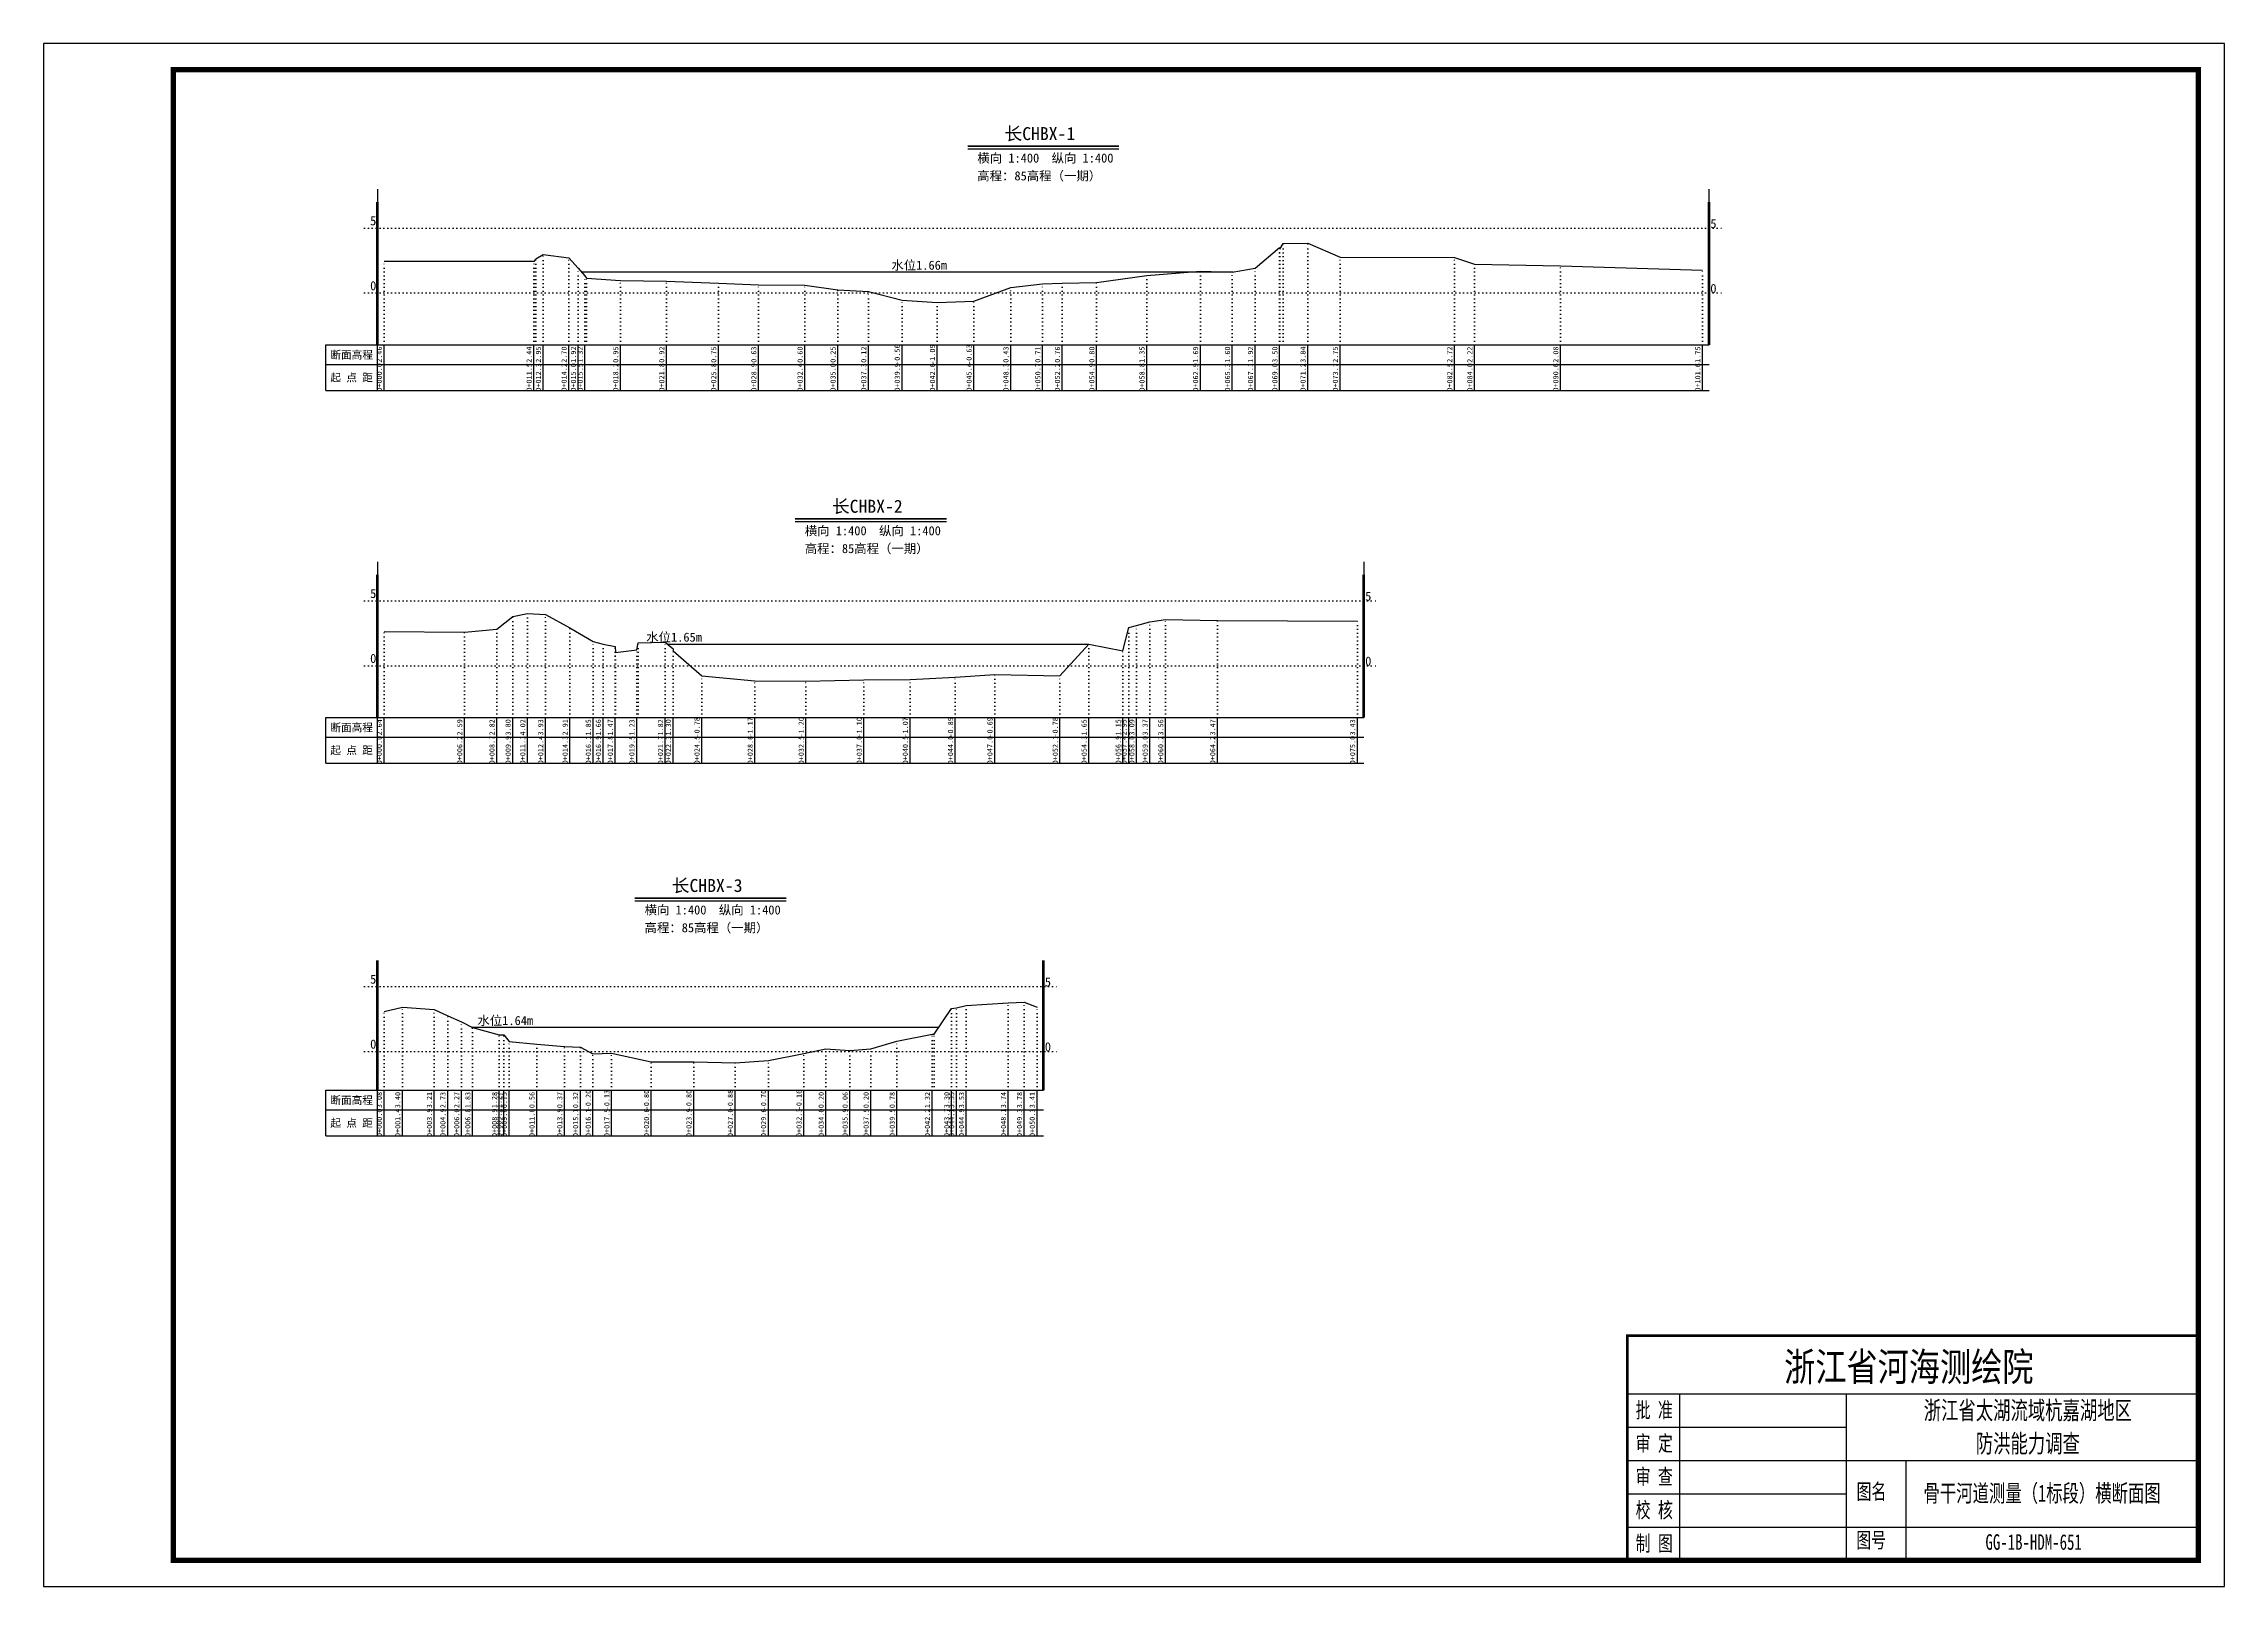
# Model space of a CAD drawing. Header units: millimetres. Extents: x 519117 to 522689, y 3371934 to 3372232.
# Drawn here: x 519116.5 to 519536.5, y 3371934.1 to 3372231.1 of the extents above; entities that cross this region are included whole.
import ezdxf
from ezdxf.enums import TextEntityAlignment as Align

# ---------------------------------------------------------------- set-up
doc = ezdxf.new("R2010")
doc.units = ezdxf.units.MM
doc.header["$LTSCALE"] = 0.4
doc.header["$MEASUREMENT"] = 0
doc.linetypes.add('X4', pattern=[1.6, 0, -1.6])
for name, color, linetype in [('DMX', 1, 'Continuous'), ('TEXT', 7, 'Continuous'), ('zdm1', 5, 'Continuous'), ('ZDMT5', 3, 'Continuous'), ('图框', 7, 'Continuous'), ('断面名称', 5, 'Continuous'), ('比例尺', 3, 'Continuous'), ('水位', 7, 'Continuous')]:
    doc.layers.add(name, color=color, linetype=linetype)
doc.styles.add('HDM', font='仿宋_GB2312.ttf')
doc.styles.add('tk2', font='SimSun.ttf', dxfattribs={"width": 0.8})

msp = doc.modelspace()

# ---------------------------------------------------------------- linework, layer by layer
at = {"lineweight": 100, "const_width": 0.5}
msp.add_lwpolyline([(519531.53, 3371982.35), (519421.53, 3371982.35), (519421.53, 3371939.06), (519531.53, 3371939.06), (519531.53, 3371982.35)], dxfattribs=at)
at = {"layer": 'DMX', "linetype": 'Continuous', "flags": 128}
for points in [[(519182.11, 3372189.21), (519210.96, 3372189.16), (519211.06, 3372189.16), (519211.31, 3372189.64), (519212.73, 3372190.44), (519217.68, 3372189.81), (519219.48, 3372187.86), (519220.78, 3372186.36), (519221.11, 3372185.91), (519227.63, 3372185.44), (519236.51, 3372185.36), (519246.51, 3372184.94), (519254.23, 3372184.64), (519263.13, 3372184.56), (519269.48, 3372183.69), (519275.41, 3372183.36), (519281.86, 3372181.66), (519288.65, 3372181.25), (519295.68, 3372181.49), (519302.78, 3372184.14), (519308.93, 3372184.84), (519312.71, 3372184.96), (519319.33, 3372185.06), (519328.98, 3372186.44), (519339.31, 3372187.29), (519345.46, 3372187.06), (519349.88, 3372187.86), (519354.58, 3372191.81), (519354.63, 3372191.49), (519355.28, 3372192.61), (519360.01, 3372192.66), (519366.23, 3372189.94), (519388.26, 3372189.86), (519392.13, 3372188.61), (519408.68, 3372188.26), (519436.03, 3372187.44)], [(519182.11, 3372117.91), (519197.58, 3372117.79), (519203.81, 3372118.36), (519206.91, 3372120.81), (519209.73, 3372121.36), (519213.18, 3372121.14), (519217.88, 3372118.59), (519222.36, 3372115.94), (519224.28, 3372115.46), (519226.58, 3372114.99), (519226.66, 3372113.86), (519230.76, 3372114.39), (519231.06, 3372115.69), (519236.26, 3372115.86), (519237.76, 3372114.56), (519237.78, 3372114.14), (519243.28, 3372109.36), (519253.53, 3372108.39), (519263.36, 3372108.31), (519274.53, 3372108.56), (519283.41, 3372108.64), (519292.11, 3372109.09), (519299.71, 3372109.59), (519312.28, 3372109.36), (519317.83, 3372115.44), (519317.83, 3372115.44), (519324.41, 3372114.19), (519324.41, 3372114.19), (519325.53, 3372118.69), (519325.53, 3372118.69), (519327.03, 3372119.04), (519327.03, 3372119.04), (519329.58, 3372119.74), (519329.58, 3372119.74), (519332.61, 3372120.21), (519332.61, 3372120.21), (519342.61, 3372119.99), (519342.61, 3372119.99), (519369.56, 3372119.89), (519369.56, 3372119.89)], [(519182.11, 3372044.76), (519185.66, 3372045.56), (519191.76, 3372045.09), (519194.36, 3372043.89), (519197.01, 3372042.74), (519199.16, 3372041.64), (519199.16, 3372041.64), (519199.16, 3372041.64), (519204.28, 3372040.26), (519205.16, 3372040.24), (519206.18, 3372038.94), (519211.51, 3372038.46), (519216.86, 3372037.99), (519219.91, 3372037.86), (519222.33, 3372036.56), (519225.93, 3372036.74), (519233.56, 3372035.06), (519241.73, 3372035.06), (519249.71, 3372034.86), (519256.11, 3372035.31), (519262.93, 3372036.66), (519267.21, 3372037.56), (519271.81, 3372037.21), (519275.86, 3372037.56), (519280.88, 3372039.01), (519287.66, 3372040.36), (519288.06, 3372040.34), (519291.38, 3372045.31), (519292.33, 3372045.44), (519292.33, 3372045.44), (519294.23, 3372045.89), (519302.31, 3372046.41), (519305.41, 3372046.51), (519307.86, 3372045.59)]]:
    msp.add_lwpolyline(points, dxfattribs=at)
at = {"layer": 'TEXT', "color": 0}
for p, q in [((519421.53, 3371971.15, 0), (519531.53, 3371971.15, 0)), ((519431.62, 3371971.15, 0), (519431.62, 3371945.48, 0)), ((519463.7, 3371971.15, 0), (519463.7, 3371945.48, 0)), ((519421.53, 3371964.73, 0), (519463.7, 3371964.73, 0)), ((519421.53, 3371958.31, 0), (519463.7, 3371958.31, 0)), ((519463.7, 3371958.31, 0), (519531.53, 3371958.31, 0)), ((519475.18, 3371958.31, 0), (519475.18, 3371939.06, 0)), ((519421.53, 3371951.9, 0), (519463.7, 3371951.9, 0)), ((519421.53, 3371945.48, 0), (519531.53, 3371945.48, 0)), ((519431.62, 3371945.48, 0), (519431.62, 3371939.06, 0)), ((519463.7, 3371945.48, 0), (519463.7, 3371939.06, 0))]:
    msp.add_line(p, q, dxfattribs=at)
at = {"layer": 'zdm1', "linetype": 'Continuous'}
for p, q in [((519180.73, 3372173.06), (519180.73, 3372200.56)), ((519180.98, 3372173.06), (519180.98, 3372200.56)), ((519437.16, 3372173.06), (519437.16, 3372200.56)), ((519437.41, 3372173.06), (519437.41, 3372200.56)), ((519170.86, 3372164.31), (519170.86, 3372173.06)), ((519170.86, 3372173.06), (519182.11, 3372173.06)), ((519180.86, 3372164.31), (519180.86, 3372173.06)), ((519182.11, 3372173.06), (519437.28, 3372173.06)), ((519170.86, 3372169.31), (519437.28, 3372169.31)), ((519170.86, 3372164.31), (519437.28, 3372164.31)), ((519180.73, 3372101.31), (519180.73, 3372128.81)), ((519180.98, 3372101.31), (519180.98, 3372128.81)), ((519370.68, 3372101.31), (519370.68, 3372128.81)), ((519370.93, 3372101.31), (519370.93, 3372128.81)), ((519170.86, 3372092.56), (519170.86, 3372101.31)), ((519170.86, 3372101.31), (519182.11, 3372101.31)), ((519180.86, 3372092.56), (519180.86, 3372101.31)), ((519182.11, 3372101.31), (519370.81, 3372101.31)), ((519170.86, 3372097.56), (519370.81, 3372097.56)), ((519170.86, 3372092.56), (519370.81, 3372092.56)), ((519180.73, 3372029.56), (519180.73, 3372054.56)), ((519180.98, 3372029.56), (519180.98, 3372054.56)), ((519308.98, 3372029.56), (519308.98, 3372054.56)), ((519309.23, 3372029.56), (519309.23, 3372054.56)), ((519170.86, 3372020.81), (519170.86, 3372029.56)), ((519170.86, 3372029.56), (519182.11, 3372029.56)), ((519180.86, 3372020.81), (519180.86, 3372029.56)), ((519182.11, 3372029.56), (519309.11, 3372029.56)), ((519170.86, 3372025.81), (519309.11, 3372025.81)), ((519170.86, 3372020.81), (519309.11, 3372020.81))]:
    msp.add_line(p, q, dxfattribs=at)
at = {"layer": 'zdm1', "linetype": 'X4'}
for p, q in [((519178.36, 3372195.56), (519439.78, 3372195.56)), ((519178.36, 3372183.06), (519439.78, 3372183.06)), ((519178.36, 3372123.81), (519373.31, 3372123.81)), ((519178.36, 3372111.31), (519373.31, 3372111.31)), ((519178.36, 3372049.56), (519311.61, 3372049.56)), ((519178.36, 3372037.06), (519311.61, 3372037.06))]:
    msp.add_line(p, q, dxfattribs=at)
at = {"layer": 'zdm1', "linetype": 'Continuous', "flags": 128}
for points in [[(519180.86, 3372200.56, 0.25, 0.25, 0), (519180.86, 3372203.06, 0.25, 0.25, 0)], [(519437.28, 3372200.56, 0.25, 0.25, 0), (519437.28, 3372203.06, 0.25, 0.25, 0)], [(519180.86, 3372195.56, 0.25, 0.25, 0), (519180.86, 3372198.06, 0.25, 0.25, 0)], [(519437.28, 3372195.56, 0.25, 0.25, 0), (519437.28, 3372198.06, 0.25, 0.25, 0)], [(519180.86, 3372190.56, 0.25, 0.25, 0), (519180.86, 3372193.06, 0.25, 0.25, 0)], [(519437.28, 3372190.56, 0.25, 0.25, 0), (519437.28, 3372193.06, 0.25, 0.25, 0)], [(519180.86, 3372185.56, 0.25, 0.25, 0), (519180.86, 3372188.06, 0.25, 0.25, 0)], [(519437.28, 3372185.56, 0.25, 0.25, 0), (519437.28, 3372188.06, 0.25, 0.25, 0)], [(519180.86, 3372180.56, 0.25, 0.25, 0), (519180.86, 3372183.06, 0.25, 0.25, 0)], [(519437.28, 3372180.56, 0.25, 0.25, 0), (519437.28, 3372183.06, 0.25, 0.25, 0)], [(519180.86, 3372175.56, 0.25, 0.25, 0), (519180.86, 3372178.06, 0.25, 0.25, 0)], [(519437.28, 3372175.56, 0.25, 0.25, 0), (519437.28, 3372178.06, 0.25, 0.25, 0)], [(519180.86, 3372128.81, 0.25, 0.25, 0), (519180.86, 3372131.31, 0.25, 0.25, 0)], [(519370.81, 3372128.81, 0.25, 0.25, 0), (519370.81, 3372131.31, 0.25, 0.25, 0)], [(519180.86, 3372123.81, 0.25, 0.25, 0), (519180.86, 3372126.31, 0.25, 0.25, 0)], [(519370.81, 3372123.81, 0.25, 0.25, 0), (519370.81, 3372126.31, 0.25, 0.25, 0)], [(519180.86, 3372118.81, 0.25, 0.25, 0), (519180.86, 3372121.31, 0.25, 0.25, 0)], [(519370.81, 3372118.81, 0.25, 0.25, 0), (519370.81, 3372121.31, 0.25, 0.25, 0)], [(519180.86, 3372113.81, 0.25, 0.25, 0), (519180.86, 3372116.31, 0.25, 0.25, 0)], [(519370.81, 3372113.81, 0.25, 0.25, 0), (519370.81, 3372116.31, 0.25, 0.25, 0)], [(519180.86, 3372108.81, 0.25, 0.25, 0), (519180.86, 3372111.31, 0.25, 0.25, 0)], [(519370.81, 3372108.81, 0.25, 0.25, 0), (519370.81, 3372111.31, 0.25, 0.25, 0)], [(519180.86, 3372103.81, 0.25, 0.25, 0), (519180.86, 3372106.31, 0.25, 0.25, 0)], [(519370.81, 3372103.81, 0.25, 0.25, 0), (519370.81, 3372106.31, 0.25, 0.25, 0)], [(519180.86, 3372052.06, 0.25, 0.25, 0), (519180.86, 3372054.56, 0.25, 0.25, 0)], [(519309.11, 3372052.06, 0.25, 0.25, 0), (519309.11, 3372054.56, 0.25, 0.25, 0)], [(519180.86, 3372047.06, 0.25, 0.25, 0), (519180.86, 3372049.56, 0.25, 0.25, 0)], [(519309.11, 3372047.06, 0.25, 0.25, 0), (519309.11, 3372049.56, 0.25, 0.25, 0)], [(519180.86, 3372042.06, 0.25, 0.25, 0), (519180.86, 3372044.56, 0.25, 0.25, 0)], [(519309.11, 3372042.06, 0.25, 0.25, 0), (519309.11, 3372044.56, 0.25, 0.25, 0)], [(519180.86, 3372037.06, 0.25, 0.25, 0), (519180.86, 3372039.56, 0.25, 0.25, 0)], [(519309.11, 3372037.06, 0.25, 0.25, 0), (519309.11, 3372039.56, 0.25, 0.25, 0)], [(519180.86, 3372032.06, 0.25, 0.25, 0), (519180.86, 3372034.56, 0.25, 0.25, 0)], [(519309.11, 3372032.06, 0.25, 0.25, 0), (519309.11, 3372034.56, 0.25, 0.25, 0)]]:
    msp.add_lwpolyline(points, format="xyseb", dxfattribs=at)
at = {"layer": 'ZDMT5', "linetype": 'X4'}
for p, q in [((519355.28, 3372173.06), (519355.28, 3372192.61)), ((519360.01, 3372173.06), (519360.01, 3372192.66)), ((519182.11, 3372173.06), (519182.11, 3372189.21)), ((519210.96, 3372173.06), (519210.96, 3372189.16)), ((519211.06, 3372173.06), (519211.06, 3372189.16)), ((519211.31, 3372173.06), (519211.31, 3372189.64)), ((519212.73, 3372173.06), (519212.73, 3372190.44)), ((519217.68, 3372173.06), (519217.68, 3372189.81)), ((519354.58, 3372173.06), (519354.58, 3372191.81)), ((519354.63, 3372173.06), (519354.63, 3372191.49)), ((519366.23, 3372173.06), (519366.23, 3372189.94)), ((519388.26, 3372173.06), (519388.26, 3372189.86)), ((519392.13, 3372173.06), (519392.13, 3372188.61)), ((519219.48, 3372173.06), (519219.48, 3372187.86)), ((519220.78, 3372173.06), (519220.78, 3372186.36)), ((519221.11, 3372173.06), (519221.11, 3372185.91)), ((519227.63, 3372173.06), (519227.63, 3372185.44)), ((519236.51, 3372173.06), (519236.51, 3372185.36)), ((519246.51, 3372173.06), (519246.51, 3372184.94)), ((519254.23, 3372173.06), (519254.23, 3372184.64)), ((519263.13, 3372173.06), (519263.13, 3372184.56)), ((519308.93, 3372173.06), (519308.93, 3372184.84)), ((519312.71, 3372173.06), (519312.71, 3372184.96)), ((519319.33, 3372173.06), (519319.33, 3372185.06)), ((519328.98, 3372173.06), (519328.98, 3372186.44)), ((519339.31, 3372173.06), (519339.31, 3372187.29)), ((519345.46, 3372173.06), (519345.46, 3372187.06)), ((519349.88, 3372173.06), (519349.88, 3372187.86)), ((519408.68, 3372173.06), (519408.68, 3372188.26)), ((519436.03, 3372173.06), (519436.03, 3372187.44)), ((519269.48, 3372173.06), (519269.48, 3372183.69)), ((519275.41, 3372173.06), (519275.41, 3372183.36)), ((519281.86, 3372173.06), (519281.86, 3372181.66)), ((519288.63, 3372173.06), (519288.65, 3372181.25)), ((519295.68, 3372173.06), (519295.68, 3372181.49)), ((519302.78, 3372173.06), (519302.78, 3372184.14)), ((519209.73, 3372101.31), (519209.73, 3372121.36)), ((519182.11, 3372101.31), (519182.11, 3372117.91)), ((519197.58, 3372101.31), (519197.58, 3372117.79)), ((519203.81, 3372101.31), (519203.81, 3372118.36)), ((519206.91, 3372101.31), (519206.91, 3372120.81)), ((519213.18, 3372101.31), (519213.18, 3372121.14)), ((519217.88, 3372101.31), (519217.88, 3372118.59)), ((519325.53, 3372101.31), (519325.53, 3372118.69)), ((519327.03, 3372101.31), (519327.03, 3372119.04)), ((519329.58, 3372101.31), (519329.58, 3372119.74)), ((519332.61, 3372101.31), (519332.61, 3372120.21)), ((519342.61, 3372101.31), (519342.61, 3372119.99)), ((519369.56, 3372101.31), (519369.56, 3372119.89)), ((519222.36, 3372101.31), (519222.36, 3372115.94)), ((519224.28, 3372101.31), (519224.28, 3372115.46)), ((519226.58, 3372101.31), (519226.58, 3372114.99)), ((519226.66, 3372101.31), (519226.66, 3372113.86)), ((519230.76, 3372101.31), (519230.76, 3372114.39)), ((519231.06, 3372101.31), (519231.06, 3372115.69)), ((519236.26, 3372101.31), (519236.26, 3372115.86)), ((519237.76, 3372101.31), (519237.76, 3372114.56)), ((519237.78, 3372101.31), (519237.78, 3372114.14)), ((519317.83, 3372101.31), (519317.83, 3372115.44)), ((519324.41, 3372101.31), (519324.41, 3372114.19)), ((519243.28, 3372101.31), (519243.28, 3372109.36)), ((519283.41, 3372101.31), (519283.41, 3372108.64)), ((519292.11, 3372101.31), (519292.11, 3372109.09)), ((519299.71, 3372101.31), (519299.71, 3372109.59)), ((519312.28, 3372101.31), (519312.28, 3372109.36)), ((519253.53, 3372101.31), (519253.53, 3372108.39)), ((519263.36, 3372101.31), (519263.36, 3372108.31)), ((519274.53, 3372101.31), (519274.53, 3372108.56)), ((519294.23, 3372029.56), (519294.23, 3372045.89)), ((519302.31, 3372029.56), (519302.31, 3372046.41)), ((519305.41, 3372029.56), (519305.41, 3372046.51)), ((519182.11, 3372029.56), (519182.11, 3372044.76)), ((519185.66, 3372029.56), (519185.66, 3372045.56)), ((519191.76, 3372029.56), (519191.76, 3372045.09)), ((519194.36, 3372029.56), (519194.36, 3372043.89)), ((519197.01, 3372029.56), (519197.01, 3372042.74)), ((519199.16, 3372029.56), (519199.16, 3372041.64)), ((519291.38, 3372029.56), (519291.38, 3372045.31)), ((519292.33, 3372029.56), (519292.33, 3372045.44)), ((519307.86, 3372029.56), (519307.86, 3372045.59)), ((519204.28, 3372029.56), (519204.28, 3372040.26)), ((519205.16, 3372029.56), (519205.16, 3372040.24)), ((519206.18, 3372029.56), (519206.18, 3372038.94)), ((519211.51, 3372029.56), (519211.51, 3372038.46)), ((519216.86, 3372029.56), (519216.86, 3372037.99)), ((519219.91, 3372029.56), (519219.91, 3372037.86)), ((519267.21, 3372029.56), (519267.21, 3372037.56)), ((519271.81, 3372029.56), (519271.81, 3372037.21)), ((519275.86, 3372029.56), (519275.86, 3372037.56)), ((519280.88, 3372029.56), (519280.88, 3372039.01)), ((519287.66, 3372029.56), (519287.66, 3372040.36)), ((519288.06, 3372029.56), (519288.06, 3372040.34)), ((519222.33, 3372029.56), (519222.33, 3372036.56)), ((519225.93, 3372029.56), (519225.93, 3372036.74)), ((519233.56, 3372029.56), (519233.56, 3372035.06)), ((519241.73, 3372029.56), (519241.73, 3372035.06)), ((519249.71, 3372029.56), (519249.71, 3372034.86)), ((519256.11, 3372029.56), (519256.11, 3372035.31)), ((519262.93, 3372029.56), (519262.93, 3372036.66))]:
    msp.add_line(p, q, dxfattribs=at)
at = {"layer": 'ZDMT5', "linetype": 'Continuous'}
for p, q in [((519182.11, 3372164.31), (519182.11, 3372173.06)), ((519210.96, 3372164.31), (519210.96, 3372173.06)), ((519212.73, 3372164.31), (519212.73, 3372173.06)), ((519217.68, 3372164.31), (519217.68, 3372173.06)), ((519219.48, 3372164.31), (519219.48, 3372173.06)), ((519220.78, 3372164.31), (519220.78, 3372173.06)), ((519227.63, 3372164.31), (519227.63, 3372173.06)), ((519236.51, 3372164.31), (519236.51, 3372173.06)), ((519246.51, 3372164.31), (519246.51, 3372173.06)), ((519254.23, 3372164.31), (519254.23, 3372173.06)), ((519263.13, 3372164.31), (519263.13, 3372173.06)), ((519269.48, 3372164.31), (519269.48, 3372173.06)), ((519275.41, 3372164.31), (519275.41, 3372173.06)), ((519281.86, 3372164.31), (519281.86, 3372173.06)), ((519288.63, 3372164.31), (519288.63, 3372173.06)), ((519295.68, 3372164.31), (519295.68, 3372173.06)), ((519302.78, 3372164.31), (519302.78, 3372173.06)), ((519308.93, 3372164.31), (519308.93, 3372173.06)), ((519312.71, 3372164.31), (519312.71, 3372173.06)), ((519319.33, 3372164.31), (519319.33, 3372173.06)), ((519328.98, 3372164.31), (519328.98, 3372173.06)), ((519339.31, 3372164.31), (519339.31, 3372173.06)), ((519345.46, 3372164.31), (519345.46, 3372173.06)), ((519349.88, 3372164.31), (519349.88, 3372173.06)), ((519354.58, 3372164.31), (519354.58, 3372173.06)), ((519360.01, 3372164.31), (519360.01, 3372173.06)), ((519366.23, 3372164.31), (519366.23, 3372173.06)), ((519388.26, 3372164.31), (519388.26, 3372173.06)), ((519392.13, 3372164.31), (519392.13, 3372173.06)), ((519408.68, 3372164.31), (519408.68, 3372173.06)), ((519436.03, 3372164.31), (519436.03, 3372173.06)), ((519182.11, 3372092.56), (519182.11, 3372101.31)), ((519197.58, 3372092.56), (519197.58, 3372101.31)), ((519203.81, 3372092.56), (519203.81, 3372101.31)), ((519206.91, 3372092.56), (519206.91, 3372101.31)), ((519209.73, 3372092.56), (519209.73, 3372101.31)), ((519213.18, 3372092.56), (519213.18, 3372101.31)), ((519217.88, 3372092.56), (519217.88, 3372101.31)), ((519222.36, 3372092.56), (519222.36, 3372101.31)), ((519224.28, 3372092.56), (519224.28, 3372101.31)), ((519226.58, 3372092.56), (519226.58, 3372101.31)), ((519230.76, 3372092.56), (519230.76, 3372101.31)), ((519236.26, 3372092.56), (519236.26, 3372101.31)), ((519237.76, 3372092.56), (519237.76, 3372101.31)), ((519243.28, 3372092.56), (519243.28, 3372101.31)), ((519253.53, 3372092.56), (519253.53, 3372101.31)), ((519263.36, 3372092.56), (519263.36, 3372101.31)), ((519274.53, 3372092.56), (519274.53, 3372101.31)), ((519283.41, 3372092.56), (519283.41, 3372101.31)), ((519292.11, 3372092.56), (519292.11, 3372101.31)), ((519299.71, 3372092.56), (519299.71, 3372101.31)), ((519312.28, 3372092.56), (519312.28, 3372101.31)), ((519317.83, 3372092.56), (519317.83, 3372101.31)), ((519324.41, 3372092.56), (519324.41, 3372101.31)), ((519325.53, 3372092.56), (519325.53, 3372101.31)), ((519327.03, 3372092.56), (519327.03, 3372101.31)), ((519329.58, 3372092.56), (519329.58, 3372101.31)), ((519332.61, 3372092.56), (519332.61, 3372101.31)), ((519342.61, 3372092.56), (519342.61, 3372101.31)), ((519369.56, 3372092.56), (519369.56, 3372101.31)), ((519182.11, 3372020.81), (519182.11, 3372029.56)), ((519185.66, 3372020.81), (519185.66, 3372029.56)), ((519191.76, 3372020.81), (519191.76, 3372029.56)), ((519194.36, 3372020.81), (519194.36, 3372029.56)), ((519197.01, 3372020.81), (519197.01, 3372029.56)), ((519199.16, 3372020.81), (519199.16, 3372029.56)), ((519204.28, 3372020.81), (519204.28, 3372029.56)), ((519205.16, 3372020.81), (519205.16, 3372029.56)), ((519206.18, 3372020.81), (519206.18, 3372029.56)), ((519211.51, 3372020.81), (519211.51, 3372029.56)), ((519216.86, 3372020.81), (519216.86, 3372029.56)), ((519219.91, 3372020.81), (519219.91, 3372029.56)), ((519222.33, 3372020.81), (519222.33, 3372029.56)), ((519225.93, 3372020.81), (519225.93, 3372029.56)), ((519233.56, 3372020.81), (519233.56, 3372029.56)), ((519241.73, 3372020.81), (519241.73, 3372029.56)), ((519249.71, 3372020.81), (519249.71, 3372029.56)), ((519256.11, 3372020.81), (519256.11, 3372029.56)), ((519262.93, 3372020.81), (519262.93, 3372029.56)), ((519267.21, 3372020.81), (519267.21, 3372029.56)), ((519271.81, 3372020.81), (519271.81, 3372029.56)), ((519275.86, 3372020.81), (519275.86, 3372029.56)), ((519280.88, 3372020.81), (519280.88, 3372029.56)), ((519287.66, 3372020.81), (519287.66, 3372029.56)), ((519291.38, 3372020.81), (519291.38, 3372029.56)), ((519292.33, 3372020.81), (519292.33, 3372029.56)), ((519294.23, 3372020.81), (519294.23, 3372029.56)), ((519302.31, 3372020.81), (519302.31, 3372029.56)), ((519305.41, 3372020.81), (519305.41, 3372029.56)), ((519307.86, 3372020.81), (519307.86, 3372029.56))]:
    msp.add_line(p, q, dxfattribs=at)
at = {"layer": '图框', "flags": 128}
msp.add_lwpolyline([(519116.53, 3371934.06), (519536.53, 3371934.06), (519536.53, 3372231.06), (519116.53, 3372231.06)], close=True, dxfattribs=at)
at = {"layer": '图框', "const_width": 1, "flags": 128}
msp.add_lwpolyline([(519141.53, 3371939.06), (519531.53, 3371939.06), (519531.53, 3372226.06), (519141.53, 3372226.06)], close=True, dxfattribs=at)
at = {"layer": '比例尺', "color": 3, "linetype": 'Continuous', "lineweight": 40}
for p, q in [((519294.51, 3372211.31), (519323.63, 3372211.31)), ((519261.27, 3372139.56), (519290.4, 3372139.56)), ((519230.42, 3372066.56), (519259.55, 3372066.56))]:
    msp.add_line(p, q, dxfattribs=at)
at = {"layer": '比例尺', "color": 3, "linetype": 'Continuous'}
for p, q in [((519294.51, 3372210.81), (519323.63, 3372210.81)), ((519261.27, 3372139.06), (519290.4, 3372139.06)), ((519230.42, 3372066.06), (519259.55, 3372066.06))]:
    msp.add_line(p, q, dxfattribs=at)
at = {"layer": '水位', "color": 6, "linetype": 'Continuous', "flags": 128}
for points in [[(519345.62, 3372187.09), (519220.15, 3372187.09)], [(519236.76, 3372115.43), (519317.83, 3372115.43)], [(519198.94, 3372041.75), (519289, 3372041.75)]]:
    msp.add_lwpolyline(points, dxfattribs=at)

# ---------------------------------------------------------------- texts
at = {"layer": 'TEXT', "color": 7, "ltscale": 8, "style": 'tk2'}
for tag, p, s, height, width in [('浙江省河海测绘院', (519451.75, 3371973.58, 0), '（单位名称）', 5.5, 0.8), ('批 准', (519423.15, 3371966.52, 0), '批准', 3, 0.7), ('审 定', (519423.15, 3371960.1, 0), '审定', 3, 0.7), ('审 查', (519423.15, 3371953.68, 0), '审 查', 3, 0.7), ('图名', (519465.69, 3371950.81, 0), '审查', 3, 0.7), ('校 核', (519423.15, 3371947.27, 0), '校 核', 3, 0.7), ('制 图', (519423.15, 3371940.85, 0), '制 图', 3, 0.7), ('图号', (519465.64, 3371941.48, 0), '图号', 3, 0.7)]:
    msp.add_attdef(tag, p, s, height=height, dxfattribs=dict(at, width=width))
at = {"layer": 'TEXT', "color": 0, "style": 'tk2', "width": 0.7}
for tag, text, height, p in [('浙江省太湖流域杭嘉湖地区', '浙江省太湖流域杭嘉湖地区', 3.5, (519498.68, 3371967.96, -206.67)), ('防洪能力调查', '防洪能力调查', 3.5, (519498.68, 3371961.57, -206.67)), ('骨干河道测量（1标段）横断面图', '骨干河道测量（1标段）横断面图', 3.3, (519501.43, 3371952, -206.67)), ('GG-1B-HDM-651', 'GG-1B-HDM-001', 3, (519499.8, 3371942.6, -206.67))]:
    msp.add_attdef(tag, text=text, height=height, dxfattribs=at).set_placement(p, align=Align.MIDDLE_CENTER)
at = {"layer": 'zdm1', "linetype": 'Continuous', "style": 'HDM'}
for s, p in [('5', (519180.61, 3372195.56)), ('0', (519180.61, 3372183.06)), ('5', (519180.61, 3372123.81)), ('0', (519180.61, 3372111.31)), ('5', (519180.61, 3372049.56)), ('0', (519180.61, 3372037.06))]:
    msp.add_text(s, height=1.75, dxfattribs=at).set_placement(p, align=Align.BOTTOM_RIGHT)
for s, p in [('5', (519437.53, 3372195.56)), ('0', (519437.53, 3372183.06)), ('5', (519371.06, 3372123.81)), ('0', (519371.06, 3372111.31)), ('5', (519309.36, 3372049.56)), ('0', (519309.36, 3372037.06))]:
    msp.add_text(s, height=1.75, dxfattribs=at).set_placement(p)
for s, p in [('断面高程', (519175.86, 3372171.19)), ('起 点 距', (519175.86, 3372166.81)), ('断面高程', (519175.86, 3372099.44)), ('起 点 距', (519175.86, 3372095.06)), ('断面高程', (519175.86, 3372027.69)), ('起 点 距', (519175.86, 3372023.31))]:
    msp.add_text(s, height=1.5, dxfattribs=at).set_placement(p, align=Align.MIDDLE)
at = {"layer": 'ZDMT5', "linetype": 'Continuous', "style": 'HDM'}
for s, p in [('2.46', (519181.98, 3372171.19)), ('2.44', (519210.83, 3372171.19)), ('2.95', (519212.61, 3372171.19)), ('2.70', (519217.56, 3372171.19)), ('1.92', (519219.36, 3372171.19)), ('1.32', (519220.66, 3372171.19)), ('0.95', (519227.51, 3372171.19)), ('0.92', (519236.38, 3372171.19)), ('0.75', (519246.38, 3372171.19)), ('0.63', (519254.11, 3372171.19)), ('0.60', (519263.01, 3372171.19)), ('0.25', (519269.36, 3372171.19)), ('0.12', (519275.28, 3372171.19)), ('-0.56', (519281.73, 3372171.19)), ('-1.09', (519288.51, 3372171.19)), ('-0.63', (519295.56, 3372171.19)), ('0.43', (519302.66, 3372171.19)), ('0.71', (519308.81, 3372171.19)), ('0.76', (519312.58, 3372171.19)), ('0.80', (519319.21, 3372171.19)), ('1.35', (519328.86, 3372171.19)), ('1.69', (519339.18, 3372171.19)), ('1.60', (519345.33, 3372171.19)), ('1.92', (519349.76, 3372171.19)), ('3.50', (519354.46, 3372171.19)), ('3.84', (519359.88, 3372171.19)), ('2.75', (519366.11, 3372171.19)), ('2.72', (519388.13, 3372171.19)), ('2.22', (519392.01, 3372171.19)), ('2.08', (519408.56, 3372171.19)), ('1.75', (519435.91, 3372171.19)), ('0+000.0', (519181.98, 3372166.81)), ('0+011.5', (519210.83, 3372166.81)), ('0+012.3', (519212.61, 3372166.81)), ('0+014.2', (519217.56, 3372166.81)), ('0+015.0', (519219.36, 3372166.81)), ('0+015.5', (519220.66, 3372166.81)), ('0+018.2', (519227.51, 3372166.81)), ('0+021.8', (519236.38, 3372166.81)), ('0+025.8', (519246.38, 3372166.81)), ('0+028.9', (519254.11, 3372166.81)), ('0+032.4', (519263.01, 3372166.81)), ('0+035.0', (519269.36, 3372166.81)), ('0+037.3', (519275.28, 3372166.81)), ('0+039.9', (519281.73, 3372166.81)), ('0+042.6', (519288.51, 3372166.81)), ('0+045.4', (519295.56, 3372166.81)), ('0+048.3', (519302.66, 3372166.81)), ('0+050.7', (519308.81, 3372166.81)), ('0+052.2', (519312.58, 3372166.81)), ('0+054.9', (519319.21, 3372166.81)), ('0+058.8', (519328.86, 3372166.81)), ('0+062.9', (519339.18, 3372166.81)), ('0+065.3', (519345.33, 3372166.81)), ('0+067.1', (519349.76, 3372166.81)), ('0+069.0', (519354.46, 3372166.81)), ('0+071.2', (519359.88, 3372166.81)), ('0+073.7', (519366.11, 3372166.81)), ('0+082.5', (519388.13, 3372166.81)), ('0+084.0', (519392.01, 3372166.81)), ('0+090.6', (519408.56, 3372166.81)), ('0+101.6', (519435.91, 3372166.81)), ('2.64', (519181.98, 3372099.44)), ('2.59', (519197.46, 3372099.44)), ('2.82', (519203.68, 3372099.44)), ('3.80', (519206.78, 3372099.44)), ('4.02', (519209.61, 3372099.44)), ('3.93', (519213.06, 3372099.44)), ('2.91', (519217.76, 3372099.44)), ('1.85', (519222.23, 3372099.44)), ('1.66', (519224.16, 3372099.44)), ('1.47', (519226.46, 3372099.44)), ('1.23', (519230.63, 3372099.44)), ('1.82', (519236.13, 3372099.44)), ('1.30', (519237.63, 3372099.44)), ('-0.78', (519243.16, 3372099.44)), ('-1.17', (519253.41, 3372099.44)), ('-1.20', (519263.23, 3372099.44)), ('-1.10', (519274.41, 3372099.44)), ('-1.07', (519283.28, 3372099.44)), ('-0.89', (519291.98, 3372099.44)), ('-0.69', (519299.58, 3372099.44)), ('-0.78', (519312.16, 3372099.44)), ('1.65', (519317.71, 3372099.44)), ('1.15', (519324.28, 3372099.44)), ('2.95', (519325.41, 3372099.44)), ('3.09', (519326.91, 3372099.44)), ('3.37', (519329.46, 3372099.44)), ('3.56', (519332.48, 3372099.44)), ('3.47', (519342.48, 3372099.44)), ('3.43', (519369.43, 3372099.44)), ('0+000.0', (519181.98, 3372095.06)), ('0+006.2', (519197.46, 3372095.06)), ('0+008.7', (519203.68, 3372095.06)), ('0+009.9', (519206.78, 3372095.06)), ('0+011.1', (519209.61, 3372095.06)), ('0+012.4', (519213.06, 3372095.06)), ('0+014.3', (519217.76, 3372095.06)), ('0+016.1', (519222.23, 3372095.06)), ('0+016.9', (519224.16, 3372095.06)), ('0+017.8', (519226.46, 3372095.06)), ('0+019.5', (519230.63, 3372095.06)), ('0+021.7', (519236.13, 3372095.06)), ('0+022.3', (519237.63, 3372095.06)), ('0+024.5', (519243.16, 3372095.06)), ('0+028.6', (519253.41, 3372095.06)), ('0+032.5', (519263.23, 3372095.06)), ('0+037.0', (519274.41, 3372095.06)), ('0+040.5', (519283.28, 3372095.06)), ('0+044.0', (519291.98, 3372095.06)), ('0+047.0', (519299.58, 3372095.06)), ('0+052.1', (519312.16, 3372095.06)), ('0+054.3', (519317.71, 3372095.06)), ('0+056.9', (519324.28, 3372095.06)), ('0+057.4', (519325.41, 3372095.06)), ('0+058.0', (519326.91, 3372095.06)), ('0+059.0', (519329.46, 3372095.06)), ('0+060.2', (519332.48, 3372095.06)), ('0+064.2', (519342.48, 3372095.06)), ('0+075.0', (519369.43, 3372095.06)), ('3.08', (519181.98, 3372027.69)), ('3.40', (519185.53, 3372027.69)), ('3.21', (519191.63, 3372027.69)), ('2.73', (519194.23, 3372027.69)), ('2.27', (519196.88, 3372027.69)), ('1.83', (519199.03, 3372027.69)), ('1.28', (519204.16, 3372027.69)), ('1.27', (519205.03, 3372027.69)), ('0.75', (519206.06, 3372027.69)), ('0.56', (519211.38, 3372027.69)), ('0.37', (519216.73, 3372027.69)), ('0.32', (519219.78, 3372027.69)), ('-0.20', (519222.21, 3372027.69)), ('-0.13', (519225.81, 3372027.69)), ('-0.80', (519233.43, 3372027.69)), ('-0.80', (519241.61, 3372027.69)), ('-0.88', (519249.58, 3372027.69)), ('-0.70', (519255.98, 3372027.69)), ('-0.16', (519262.81, 3372027.69)), ('0.20', (519267.08, 3372027.69)), ('0.06', (519271.68, 3372027.69)), ('0.20', (519275.73, 3372027.69)), ('0.78', (519280.76, 3372027.69)), ('1.32', (519287.53, 3372027.69)), ('3.30', (519291.26, 3372027.69)), ('3.35', (519292.21, 3372027.69)), ('3.53', (519294.11, 3372027.69)), ('3.74', (519302.18, 3372027.69)), ('3.78', (519305.28, 3372027.69)), ('3.41', (519307.73, 3372027.69)), ('0+000.0', (519181.98, 3372023.31)), ('0+001.4', (519185.53, 3372023.31)), ('0+003.9', (519191.63, 3372023.31)), ('0+004.9', (519194.23, 3372023.31)), ('0+006.0', (519196.88, 3372023.31)), ('0+006.8', (519199.03, 3372023.31)), ('0+008.9', (519204.16, 3372023.31)), ('0+009.2', (519205.03, 3372023.31)), ('0+009.6', (519206.06, 3372023.31)), ('0+011.8', (519211.38, 3372023.31)), ('0+013.9', (519216.73, 3372023.31)), ('0+015.1', (519219.78, 3372023.31)), ('0+016.1', (519222.21, 3372023.31)), ('0+017.5', (519225.81, 3372023.31)), ('0+020.6', (519233.43, 3372023.31)), ('0+023.9', (519241.61, 3372023.31)), ('0+027.0', (519249.58, 3372023.31)), ('0+029.6', (519255.98, 3372023.31)), ('0+032.3', (519262.81, 3372023.31)), ('0+034.0', (519267.08, 3372023.31)), ('0+035.9', (519271.68, 3372023.31)), ('0+037.5', (519275.73, 3372023.31)), ('0+039.5', (519280.76, 3372023.31)), ('0+042.2', (519287.53, 3372023.31)), ('0+043.7', (519291.26, 3372023.31)), ('0+044.1', (519292.21, 3372023.31)), ('0+044.9', (519294.11, 3372023.31)), ('0+048.1', (519302.18, 3372023.31)), ('0+049.3', (519305.28, 3372023.31)), ('0+050.3', (519307.73, 3372023.31))]:
    msp.add_text(s, height=1, rotation=90, dxfattribs=at).set_placement(p, align=Align.BOTTOM_CENTER)
at = {"layer": '断面名称', "color": 5, "linetype": 'Continuous', "style": 'HDM'}
for s, p in [('长CHBX-1', (519308.4, 3372213.79)), ('长CHBX-2', (519275.17, 3372142.04)), ('长CHBX-3', (519244.32, 3372069.04))]:
    msp.add_text(s, height=2.5, dxfattribs=at).set_placement(p, align=Align.MIDDLE)
at = {"layer": '比例尺', "color": 3, "linetype": 'Continuous', "style": 'HDM'}
for s, p in [('横向 1:400  纵向 1:400', (519322.58, 3372207.64)), ('高程：85高程（一期）', (519320.21, 3372204.21)), ('横向 1:400  纵向 1:400', (519289.34, 3372135.89)), ('高程：85高程（一期）', (519286.98, 3372132.46)), ('横向 1:400  纵向 1:400', (519258.49, 3372062.89)), ('高程：85高程（一期）', (519256.13, 3372059.46))]:
    msp.add_text(s, height=1.75, dxfattribs=at).set_placement(p, align=Align.BOTTOM_RIGHT)
at = {"layer": '水位', "color": 6, "linetype": 'Continuous', "style": 'HDM'}
for s, p in [('水位1.66m', (519285.16, 3372188.45)), ('水位1.65m', (519237.95, 3372116.84)), ('水位1.64m', (519205.45, 3372043.04))]:
    msp.add_text(s, height=1.75, dxfattribs=at).set_placement(p, align=Align.MIDDLE)

doc.saveas('drawing.dxf')
